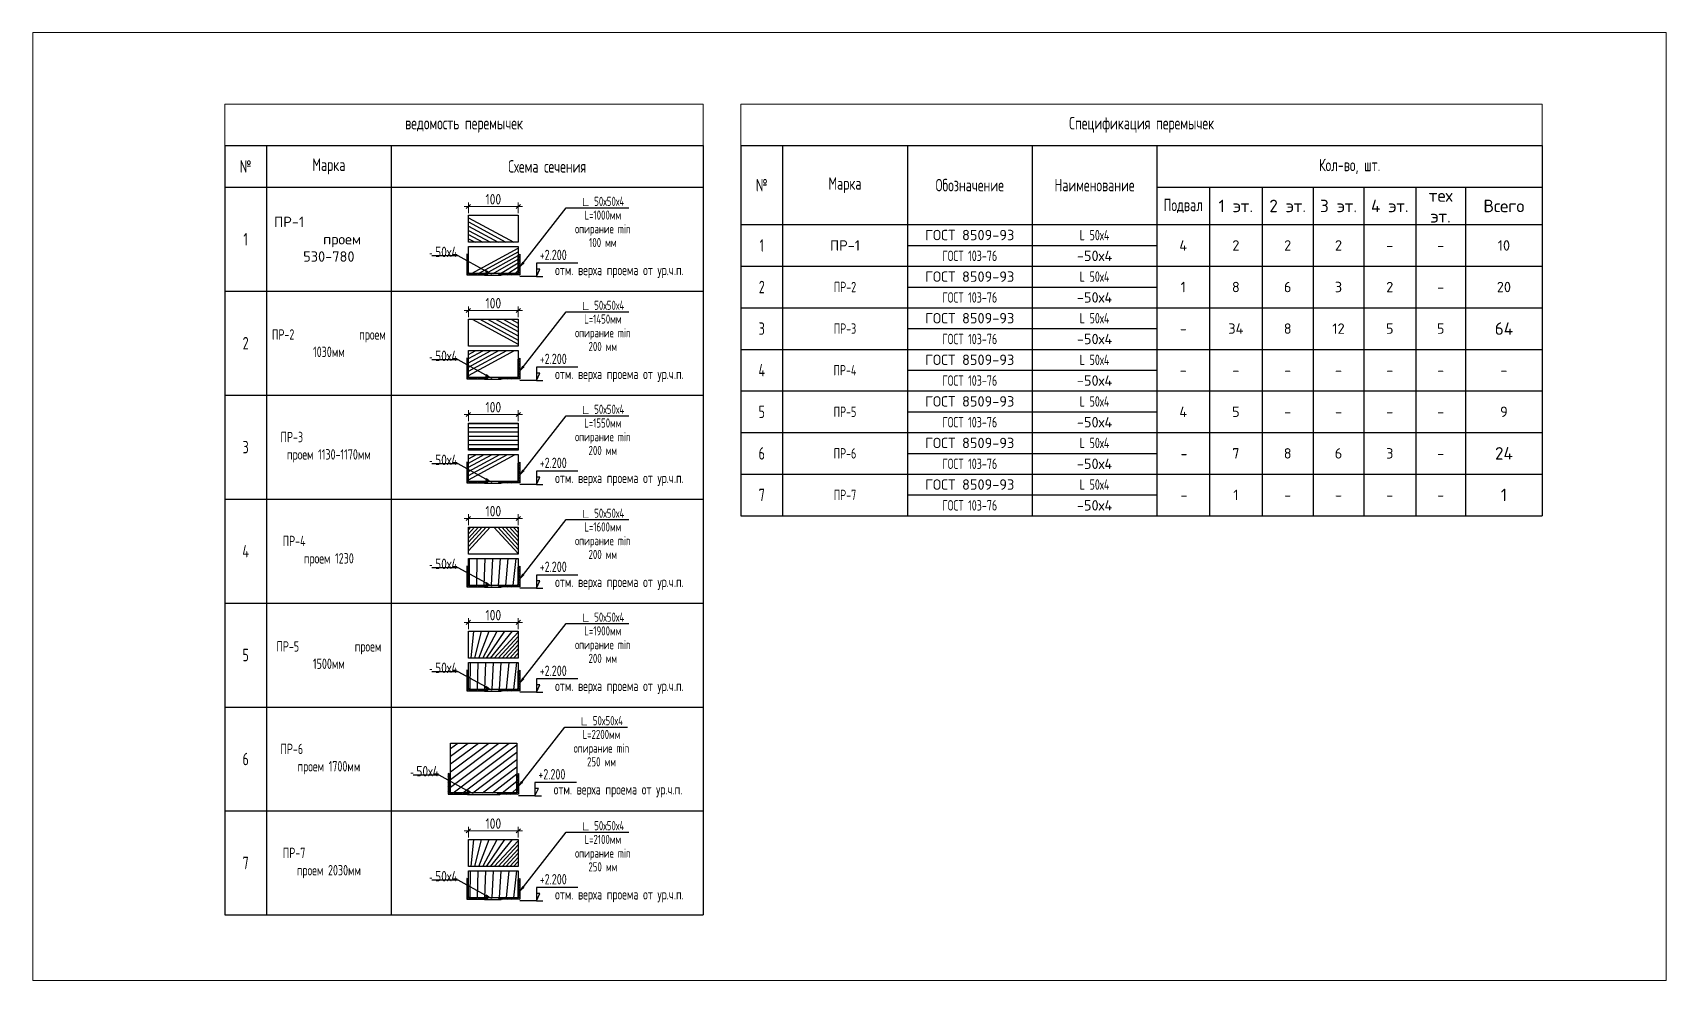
# Model space of a CAD drawing. Header units: millimetres. Extents: x 77165 to 11476408, y -193619 to 1121001.
# Drawn here: x 709876 to 749152, y 283920 to 306709 of the extents above; entities that cross this region are included whole.
import ezdxf
from ezdxf import colors
from ezdxf.entities.mleader import LeaderData, LeaderLine
from ezdxf.enums import TextEntityAlignment as Align
from ezdxf.math import Vec2, Vec3

# ---------------------------------------------------------------- set-up
doc = ezdxf.new("R2010")
doc.units = ezdxf.units.MM
doc.layers.get('Defpoints').update_dxf_attribs({"color": 3})
for name, color, linetype, lineweight in [('_0', 250, 'Continuous', 9), ('АР Текст', 7, 'Continuous', 9), ('АР_Двери фасада', 1, 'Continuous', 15), ('АР_Штриховка_Стималит', 250, 'Continuous', 9), ('РАЗМЕРЫ ВНУТРЕННИЕ', 250, 'Continuous', 5)]:
    doc.layers.add(name, color=color, linetype=linetype, lineweight=lineweight)
doc.layers.add('АР_Таблицы', color=250, linetype='Continuous')
doc.styles.add('ICOCPEUR', font='isocpeur.ttf')
doc.styles.add('ISOCPEUR', font='isocpeur.ttf', dxfattribs={"width": 0.7, "height": 270})
doc.styles.add('ISOCPEUR_9', font='isocpeur.ttf', dxfattribs={"height": 80})
doc.styles.add('Архитект', font='isocpeur.ttf', dxfattribs={"width": 0.8, "oblique": 8})
doc.styles.add('М2', font='CS_Gost2304.shx')
doc.dimstyles.new('М2', dxfattribs={"dimscale": 100, "dimtxt": 2.5, "dimasz": 1, "dimexe": 1, "dimexo": 0.5, "dimgap": 0.5, "dimtad": 1, "dimdec": 0, "dimrnd": 5, "dimzin": 1, "dimtxsty": 'М2', "dimblk": 'OBLIQUE', "dimcen": 2, "dimdle": 1, "dimclrd": 256, "dimclre": 256, "dimclrt": 256, "dimadec": 0, "dimazin": 0, "dimtfac": 1, "dimtdec": 0, "dimtmove": 1, "dimatfit": 1, "dimldrblk": 'NONE', "dimfxl": 1, "dimtolj": 1, "dimlwd": -1, "dimlwe": 9, "dimarcsym": 1})
pattern_1 = [(45, (8364676505.913032, 936428205.2564144), (-112.2532015133644, 112.2532015133644), [])]
pattern_2 = [(45, (734723.6881684593, 295902.2924044335), (-22.45064030267288, 22.45064030267288), [])]
pattern_3 = [(45, (734723.6881684593, 293402.2924044335), (-22.45064030267288, 22.45064030267288), [])]
pattern_4 = [(45, (734723.6881684593, 290902.2924044335), (-22.45064030267288, 22.45064030267288), [])]
pattern_5 = [(45, (734723.688169413, 288402.2924044335), (-22.45064030267288, 22.45064030267288), [])]
pattern_6 = [(45, (734723.6881703667, 285902.2924044335), (-22.45064030267288, 22.45064030267288), [])]
pattern_7 = [(45, (8364676505.913032, 936423191.7458773), (-112.2532015133644, 112.2532015133644), [])]
pattern_8 = [(45, (734723.6881703667, 280888.7818672329), (-22.45064030267288, 22.45064030267288), [])]

msp = doc.modelspace()

# ---------------------------------------------------------------- texts
at = {"layer": 'АР Текст', "style": 'ICOCPEUR', "width": 0.7}
for s, p in [('+2.200', (722391.2214965157, 301363.6328165734)), ('отм. верха проема от ур.ч.п.', (723983.0508097939, 301001.5520630085)), ('+2.200', (722391.2214965157, 298863.6328165734)), ('отм. верха проема от ур.ч.п.', (723983.0508097939, 298501.5520630085)), ('+2.200', (722391.2214965157, 296363.6328165734)), ('отм. верха проема от ур.ч.п.', (723983.0508097939, 296001.5520630085)), ('+2.200', (722391.2214974693, 293863.6328165734)), ('отм. верха проема от ур.ч.п.', (723983.0508107475, 293501.5520630085)), ('+2.200', (722391.221498423, 291363.6328165734)), ('отм. верха проема от ур.ч.п.', (723983.0508117012, 291001.5520630085)), ('+2.200', (722358.6838993093, 288875.1459631983)), ('отм. верха проема от ур.ч.п.', (723950.5132125875, 288513.0652096334)), ('+2.200', (722391.221498423, 286350.1222793728)), ('отм. верха проема от ур.ч.п.', (723983.0508117012, 285988.0415258079))]:
    msp.add_text(s, height=250, dxfattribs=at).set_placement(p, align=Align.MIDDLE_CENTER)

# ---------------------------------------------------------------- blocks, each defined once
blk = doc.blocks.new('*T2149')
at = {"layer": 'Defpoints', "color": 8, "linetype": 'ByBlock', "lineweight": 0, "ltscale": 100, "transparency": 16777216}
for p, q in [((0, 0), (11500, 0)), ((0, 0), (0, -1000)), ((11500, 0), (11500, -1000))]:
    blk.add_line(p, q, dxfattribs=at)
at = {"layer": 'АР_Таблицы', "color": 0, "linetype": 'ByBlock', "lineweight": -2, "ltscale": 100, "transparency": 16777216}
for p, q in [((0, -1000), (11500, -1000)), ((0, -1000), (0, -19500)), ((1000, -1000), (1000, -19500)), ((4000, -1000), (4000, -19500)), ((11500, -1000), (11500, -19500)), ((0, -2000), (11500, -2000)), ((0, -4500), (11500, -4500)), ((0, -7000), (11500, -7000)), ((0, -9500), (11500, -9500)), ((0, -12000), (11500, -12000)), ((0, -14500), (11500, -14500)), ((0, -17000), (11500, -17000)), ((0, -19500), (11500, -19500))]:
    blk.add_line(p, q, dxfattribs=at)
at = {"layer": 'АР_Таблицы', "ltscale": 100, "transparency": 16777216, "attachment_point": 5}
for s, insert, char_height, width, style in [('ведомость перемычек', (5750, -500), 300, 11400, 'ISOCPEUR'), ('№', (500, -1500), 300, 900, 'ISOCPEUR'), ('Марка', (2500, -1500), 300, 2900, 'ISOCPEUR'), ('Схема сечения', (7750, -1500), 300, 7400, 'ISOCPEUR'), ('ПР-1                  проем 530-780                 ', (2500, -3250), 250, 2800, 'ICOCPEUR'), ('1', (500, -3250), 300, 800, 'ISOCPEUR'), ('ПР-2              проем 1030мм                            ', (2500, -5750), 250, 2800, 'ISOCPEUR'), ('2', (500, -5750), 300, 800, 'ISOCPEUR'), ('3', (500, -8250), 300, 800, 'ISOCPEUR'), ('ПР-3                 проем 1130-1170мм                        ', (2500, -8250), 250, 2800, 'ISOCPEUR'), ('4', (500, -10750), 300, 800, 'ISOCPEUR'), ('ПР-4                проем 1230                            ', (2500, -10750), 250, 2800, 'ISOCPEUR'), ('ПР-5            проем 1500мм                         ', (2500, -13250), 250, 2800, 'ISOCPEUR'), ('5', (500, -13250), 300, 800, 'ISOCPEUR'), ('6', (500, -15750), 300, 800, 'ISOCPEUR'), ('ПР-6                 проем 1700мм                          ', (2500, -15750), 250, 2800, 'ISOCPEUR'), ('ПР-7                проем 2030мм                            ', (2500, -18250), 250, 2800, 'ISOCPEUR'), ('7', (500, -18250), 300, 800, 'ISOCPEUR')]:
    blk.add_mtext(s, dxfattribs=dict(at, insert=insert, char_height=char_height, width=width, style=style))
blk = doc.blocks.new('_Oblique')
at = {"color": 0, "linetype": 'ByBlock', "lineweight": -2}
blk.add_line((-0.5, -0.5), (0.5, 0.5), dxfattribs=at)
blk = doc.blocks.new('*D2151')
at = {"layer": 'Defpoints', "color": 0, "transparency": 16777216}
for p in [(721551.2505769066, 302527.5400681698), (720351.2505769066, 302317.0513483488), (721551.2505769066, 302317.0513483488)]:
    blk.add_point(p, dxfattribs=at)
at = {"layer": 'РАЗМЕРЫ ВНУТРЕННИЕ', "transparency": 16777216}
blk.add_line((720251.2505769066, 302527.5400681698), (721651.2505769066, 302527.5400681698), dxfattribs=at)
at = {"layer": 'РАЗМЕРЫ ВНУТРЕННИЕ', "lineweight": 9, "transparency": 16777216}
for p, q in [((720351.2505769066, 302367.0513483488), (720351.2505769066, 302627.5400681698)), ((721551.2505769066, 302367.0513483488), (721551.2505769066, 302627.5400681698))]:
    blk.add_line(p, q, dxfattribs=at)
at = {"layer": 'РАЗМЕРЫ ВНУТРЕННИЕ', "transparency": 16777216, "xscale": 100, "yscale": 100, "zscale": 100, "rotation": 180}
blk.add_blockref('_Oblique', (720351.2505769066, 302527.5400681698), dxfattribs=at)
at = {"layer": 'РАЗМЕРЫ ВНУТРЕННИЕ', "transparency": 16777216, "xscale": 100, "yscale": 100, "zscale": 100}
blk.add_blockref('_Oblique', (721551.2505769066, 302527.5400681698), dxfattribs=at)
at = {"layer": 'РАЗМЕРЫ ВНУТРЕННИЕ', "transparency": 16777216, "insert": (720951.2505769066, 302702.5400681698), "char_height": 250, "attachment_point": 5, "style": 'М2'}
blk.add_mtext('\\A1;100 ', dxfattribs=at)
blk = doc.blocks.new('_None')
blk = doc.blocks.new('*D2152')
at = {"layer": 'Defpoints', "color": 0, "transparency": 16777216}
for p in [(720351.2505769066, 299817.0513483488), (721551.2505769066, 300027.5400681698), (721551.2505769066, 299817.0513483488)]:
    blk.add_point(p, dxfattribs=at)
at = {"layer": 'РАЗМЕРЫ ВНУТРЕННИЕ', "lineweight": 9, "transparency": 16777216}
for p, q in [((720351.2505769066, 299867.0513483488), (720351.2505769066, 300127.5400681698)), ((721551.2505769066, 299867.0513483488), (721551.2505769066, 300127.5400681698))]:
    blk.add_line(p, q, dxfattribs=at)
at = {"layer": 'РАЗМЕРЫ ВНУТРЕННИЕ', "transparency": 16777216}
blk.add_line((720251.2505769066, 300027.5400681698), (721651.2505769066, 300027.5400681698), dxfattribs=at)
at = {"layer": 'РАЗМЕРЫ ВНУТРЕННИЕ', "transparency": 16777216, "xscale": 100, "yscale": 100, "zscale": 100, "rotation": 180}
blk.add_blockref('_Oblique', (720351.2505769066, 300027.5400681698), dxfattribs=at)
at = {"layer": 'РАЗМЕРЫ ВНУТРЕННИЕ', "transparency": 16777216, "xscale": 100, "yscale": 100, "zscale": 100}
blk.add_blockref('_Oblique', (721551.2505769066, 300027.5400681698), dxfattribs=at)
at = {"layer": 'РАЗМЕРЫ ВНУТРЕННИЕ', "transparency": 16777216, "insert": (720951.2505769066, 300202.5400681698), "char_height": 250, "attachment_point": 5, "style": 'М2'}
blk.add_mtext('\\A1;100 ', dxfattribs=at)
blk = doc.blocks.new('*D2153')
at = {"layer": 'Defpoints', "color": 0, "transparency": 16777216}
for p in [(721551.2505769066, 297527.5400681698), (720351.2505769066, 297317.0513483488), (721551.2505769066, 297317.0513483488)]:
    blk.add_point(p, dxfattribs=at)
at = {"layer": 'РАЗМЕРЫ ВНУТРЕННИЕ', "transparency": 16777216}
blk.add_line((720251.2505769066, 297527.5400681698), (721651.2505769066, 297527.5400681698), dxfattribs=at)
at = {"layer": 'РАЗМЕРЫ ВНУТРЕННИЕ', "lineweight": 9, "transparency": 16777216}
for p, q in [((720351.2505769066, 297367.0513483488), (720351.2505769066, 297627.5400681698)), ((721551.2505769066, 297367.0513483488), (721551.2505769066, 297627.5400681698))]:
    blk.add_line(p, q, dxfattribs=at)
at = {"layer": 'РАЗМЕРЫ ВНУТРЕННИЕ', "transparency": 16777216, "xscale": 100, "yscale": 100, "zscale": 100, "rotation": 180}
blk.add_blockref('_Oblique', (720351.2505769066, 297527.5400681698), dxfattribs=at)
at = {"layer": 'РАЗМЕРЫ ВНУТРЕННИЕ', "transparency": 16777216, "xscale": 100, "yscale": 100, "zscale": 100}
blk.add_blockref('_Oblique', (721551.2505769066, 297527.5400681698), dxfattribs=at)
at = {"layer": 'РАЗМЕРЫ ВНУТРЕННИЕ', "transparency": 16777216, "insert": (720951.2505769066, 297702.5400681698), "char_height": 250, "attachment_point": 5, "style": 'М2'}
blk.add_mtext('\\A1;100 ', dxfattribs=at)
blk = doc.blocks.new('*D2154')
at = {"layer": 'Defpoints', "color": 0, "transparency": 16777216}
for p in [(721551.2505778603, 295027.5400681698), (720351.2505778603, 294817.0513483488), (721551.2505778603, 294817.0513483488)]:
    blk.add_point(p, dxfattribs=at)
at = {"layer": 'РАЗМЕРЫ ВНУТРЕННИЕ', "transparency": 16777216}
blk.add_line((720251.2505778603, 295027.5400681698), (721651.2505778603, 295027.5400681698), dxfattribs=at)
at = {"layer": 'РАЗМЕРЫ ВНУТРЕННИЕ', "lineweight": 9, "transparency": 16777216}
for p, q in [((720351.2505778603, 294867.0513483488), (720351.2505778603, 295127.5400681698)), ((721551.2505778603, 294867.0513483488), (721551.2505778603, 295127.5400681698))]:
    blk.add_line(p, q, dxfattribs=at)
at = {"layer": 'РАЗМЕРЫ ВНУТРЕННИЕ', "transparency": 16777216, "xscale": 100, "yscale": 100, "zscale": 100, "rotation": 180}
blk.add_blockref('_Oblique', (720351.2505778603, 295027.5400681698), dxfattribs=at)
at = {"layer": 'РАЗМЕРЫ ВНУТРЕННИЕ', "transparency": 16777216, "xscale": 100, "yscale": 100, "zscale": 100}
blk.add_blockref('_Oblique', (721551.2505778603, 295027.5400681698), dxfattribs=at)
at = {"layer": 'РАЗМЕРЫ ВНУТРЕННИЕ', "transparency": 16777216, "insert": (720951.2505778603, 295202.5400681698), "char_height": 250, "attachment_point": 5, "style": 'М2'}
blk.add_mtext('\\A1;100 ', dxfattribs=at)
blk = doc.blocks.new('*D2155')
at = {"layer": 'Defpoints', "color": 0, "transparency": 16777216}
for p in [(720351.250578814, 292317.0513483488), (721551.250578814, 292527.5400681698), (721551.250578814, 292317.0513483488)]:
    blk.add_point(p, dxfattribs=at)
at = {"layer": 'РАЗМЕРЫ ВНУТРЕННИЕ', "lineweight": 9, "transparency": 16777216}
for p, q in [((720351.250578814, 292367.0513483488), (720351.250578814, 292627.5400681698)), ((721551.250578814, 292367.0513483488), (721551.250578814, 292627.5400681698))]:
    blk.add_line(p, q, dxfattribs=at)
at = {"layer": 'РАЗМЕРЫ ВНУТРЕННИЕ', "transparency": 16777216}
blk.add_line((720251.250578814, 292527.5400681698), (721651.250578814, 292527.5400681698), dxfattribs=at)
at = {"layer": 'РАЗМЕРЫ ВНУТРЕННИЕ', "transparency": 16777216, "xscale": 100, "yscale": 100, "zscale": 100, "rotation": 180}
blk.add_blockref('_Oblique', (720351.250578814, 292527.5400681698), dxfattribs=at)
at = {"layer": 'РАЗМЕРЫ ВНУТРЕННИЕ', "transparency": 16777216, "xscale": 100, "yscale": 100, "zscale": 100}
blk.add_blockref('_Oblique', (721551.250578814, 292527.5400681698), dxfattribs=at)
at = {"layer": 'РАЗМЕРЫ ВНУТРЕННИЕ', "transparency": 16777216, "insert": (720951.250578814, 292702.5400681698), "char_height": 250, "attachment_point": 5, "style": 'М2'}
blk.add_mtext('\\A1;100 ', dxfattribs=at)
blk = doc.blocks.new('*T2150')
at = {"layer": 'Defpoints', "color": 8, "linetype": 'ByBlock', "lineweight": 0, "ltscale": 100, "transparency": 16777216}
for p, q in [((0, 0), (19263.50009899214, 0)), ((0, 0), (0, -1000)), ((19263.50009899214, 0), (19263.50009899214, -1000))]:
    blk.add_line(p, q, dxfattribs=at)
at = {"layer": 'АР_Таблицы', "color": 0, "linetype": 'ByBlock', "lineweight": -2, "ltscale": 100, "transparency": 16777216}
for p, q in [((0, -1000), (19263.50009899214, -1000)), ((0, -1000), (0, -9900)), ((1000, -1000), (1000, -9900)), ((4000, -1000), (4000, -9900)), ((7000, -1000), (7000, -9900)), ((10000, -1000), (10000, -9900)), ((19263.50009899214, -1000), (19263.50009899214, -9900)), ((10000, -2000), (19263.50009899214, -2000)), ((11265.76569119934, -2000), (11265.76569119934, -9900)), ((12529.38835955225, -2000), (12529.38835955225, -9900)), ((13756.83481040131, -2000), (13756.83481040131, -9900)), ((14974.30008250754, -2000), (14974.30008250754, -9900)), ((16221.70889084227, -2000), (16221.70889084227, -9900)), ((17420.62064996082, -2000), (17420.62064996082, -9900)), ((0, -2900), (19263.50009899214, -2900)), ((4000, -3400), (10000, -3400)), ((0, -3900), (19263.50009899214, -3900)), ((4000, -4400), (10000, -4400)), ((0, -4900), (19263.50009899214, -4900)), ((4000, -5400), (10000, -5400)), ((0, -5900), (19263.50009899214, -5900)), ((4000, -6400), (10000, -6400)), ((0, -6900), (19263.50009899214, -6900)), ((4000, -7400), (10000, -7400)), ((0, -7900), (19263.50009899214, -7900)), ((4000, -8400), (10000, -8400)), ((0, -8900), (19263.50009899214, -8900)), ((4000, -9400), (10000, -9400)), ((0, -9900), (19263.50009899214, -9900))]:
    blk.add_line(p, q, dxfattribs=at)
at = {"layer": 'АР_Таблицы', "ltscale": 100, "transparency": 16777216, "attachment_point": 5}
for s, insert, char_height, width, style in [('Спецификация перемычек', (9631.75004949607, -500), 300, 19163.50009899214, 'ISOCPEUR'), ('Кол-во, шт.', (14631.75004949607, -1500), 300, 9163.50009899214, 'ISOCPEUR'), ('№', (500, -1950), 300, 900, 'ISOCPEUR'), ('Марка', (2500, -1950), 300, 2900, 'ISOCPEUR'), ('Обозначение', (5500, -1950), 300, 2900, 'ISOCPEUR'), ('Наименование', (8500, -1950), 300, 2900, 'ISOCPEUR'), ('{\\Q0;\\W0.7;Подвал}', (10632.88284559967, -2450), 300, 1165.76569119934, 'ICOCPEUR'), ('1 эт.', (11897.57702537579, -2450), 300, 1163.622668352909, 'ICOCPEUR'), ('2 эт.', (13143.11158497678, -2450), 300, 1127.446450849064, 'ICOCPEUR'), ('3 эт.', (14365.56744645443, -2450), 300, 1117.46527210623, 'ICOCPEUR'), ('4 эт.', (15598.00448667491, -2450), 300, 1147.408808334731, 'ICOCPEUR'), ('тех эт.', (16821.16477040155, -2450), 300, 1098.91175911855, 'ICOCPEUR'), ('Всего', (18342.06037447648, -2450), 300, 1742.879449031316, 'ICOCPEUR'), ('ГОСТ 8509-93', (5500, -3150), 250, 2800, 'ICOCPEUR'), ('{\\Q0;\\W0.7;L 50х4}', (8500, -3150), 250, 2800, 'ICOCPEUR'), ('1', (500, -3400), 300, 800, 'ISOCPEUR'), ('ПР-1                  ', (2500, -3400), 250, 2800, 'ICOCPEUR'), ('{\\Q0;\\W0.7;ГОСТ 103-76\\P}', (5500, -3650), 250, 2800, 'ICOCPEUR'), ('-50х4 ', (8500, -3650), 250, 2800, 'ICOCPEUR'), ('4', (10632.88284559967, -3400), 250, 1065.76569119934, 'ICOCPEUR'), ('2', (11897.57702537579, -3400), 250, 1063.622668352909, 'ICOCPEUR'), ('2', (13143.11158497678, -3400), 250, 1027.446450849064, 'ICOCPEUR'), ('2', (14365.56744645443, -3400), 250, 1017.46527210623, 'ICOCPEUR'), ('-', (15598.00448667491, -3400), 250, 1047.408808334731, 'ICOCPEUR'), ('-', (16821.16477040155, -3400), 250, 998.9117591185495, 'ICOCPEUR'), ('10', (18342.06037447648, -3400), 250, 1642.879449031316, 'ISOCPEUR_9'), ('2', (500, -4400), 300, 800, 'ISOCPEUR'), ('ПР-2                             ', (2500, -4400), 250, 2800, 'ISOCPEUR'), ('ГОСТ 8509-93', (5500, -4150), 250, 2800, 'ICOCPEUR'), ('{\\Q0;\\W0.7;L 50х4}', (8500, -4150), 250, 2800, 'ICOCPEUR'), ('1', (10632.88284559967, -4400), 250, 1065.76569119934, 'ICOCPEUR'), ('8', (11897.57702537579, -4400), 250, 1063.622668352909, 'ICOCPEUR'), ('6', (13143.11158497678, -4400), 250, 1027.446450849064, 'ICOCPEUR'), ('3', (14365.56744645443, -4400), 250, 1017.46527210623, 'ICOCPEUR'), ('2', (15598.00448667491, -4400), 250, 1047.408808334731, 'ICOCPEUR'), ('20', (18342.06037447648, -4400), 250, 1642.879449031316, 'ISOCPEUR_9'), ('{\\Q0;\\W0.7;ГОСТ 103-76\\P}', (5500, -4650), 250, 2800, 'ICOCPEUR'), ('-50х4 ', (8500, -4650), 250, 2800, 'ICOCPEUR'), ('-', (16821.16477040155, -4400), 250, 998.9117591185495, 'ICOCPEUR'), ('ГОСТ 8509-93', (5500, -5150), 250, 2800, 'ICOCPEUR'), ('{\\Q0;\\W0.7;L 50х4}', (8500, -5150), 250, 2800, 'ICOCPEUR'), ('3', (500, -5400), 300, 800, 'ISOCPEUR'), ('ПР-3                        ', (2500, -5400), 250, 2800, 'ISOCPEUR'), ('-', (10632.88284559967, -5400), 250, 1065.76569119934, 'ICOCPEUR'), ('34', (11897.57702537579, -5400), 250, 1063.622668352909, 'ICOCPEUR'), ('8', (13143.11158497678, -5400), 250, 1027.446450849064, 'ICOCPEUR'), ('12', (14365.56744645443, -5400), 250, 1017.46527210623, 'ICOCPEUR'), ('5', (15598.00448667491, -5400), 250, 1047.408808334731, 'ICOCPEUR'), ('5', (16821.16477040155, -5400), 250, 998.9117591185495, 'ICOCPEUR'), ('64', (18342.06037447648, -5400), 300, 1642.879449031316, 'ISOCPEUR_9'), ('{\\Q0;\\W0.7;ГОСТ 103-76\\P}', (5500, -5650), 250, 2800, 'ICOCPEUR'), ('-50х4 ', (8500, -5650), 250, 2800, 'ICOCPEUR'), ('4', (500, -6400), 300, 800, 'ISOCPEUR'), ('ПР-4                           ', (2500, -6400), 250, 2800, 'ISOCPEUR'), ('ГОСТ 8509-93', (5500, -6150), 250, 2800, 'ICOCPEUR'), ('{\\Q0;\\W0.7;L 50х4}', (8500, -6150), 250, 2800, 'ICOCPEUR'), ('{\\Q0;\\W0.7;ГОСТ 103-76\\P}', (5500, -6650), 250, 2800, 'ICOCPEUR'), ('-50х4 ', (8500, -6650), 250, 2800, 'ICOCPEUR'), ('-', (10632.88284559967, -6400), 250, 1065.76569119934, 'ICOCPEUR'), ('-', (11897.57702537579, -6400), 250, 1063.622668352909, 'ICOCPEUR'), ('-', (13143.11158497678, -6400), 250, 1027.446450849064, 'ICOCPEUR'), ('-', (14365.56744645443, -6400), 250, 1017.46527210623, 'ICOCPEUR'), ('-', (15598.00448667491, -6400), 250, 1047.408808334731, 'ICOCPEUR'), ('-', (16821.16477040155, -6400), 250, 998.9117591185495, 'ICOCPEUR'), ('-', (18342.06037447648, -6400), 250, 1642.879449031316, 'ISOCPEUR_9'), ('ГОСТ 8509-93', (5500, -7150), 250, 2800, 'ICOCPEUR'), ('{\\Q0;\\W0.7;L 50х4}', (8500, -7150), 250, 2800, 'ICOCPEUR'), ('5', (500, -7400), 300, 800, 'ISOCPEUR'), ('ПР-5                           ', (2500, -7400), 250, 2800, 'ISOCPEUR'), ('4', (10632.88284559967, -7400), 250, 1065.76569119934, 'ICOCPEUR'), ('5', (11897.57702537579, -7400), 250, 1063.622668352909, 'ICOCPEUR'), ('-', (13143.11158497678, -7400), 250, 1027.446450849064, 'ICOCPEUR'), ('-', (14365.56744645443, -7400), 250, 1017.46527210623, 'ICOCPEUR'), ('-', (15598.00448667491, -7400), 250, 1047.408808334731, 'ICOCPEUR'), ('-', (16821.16477040155, -7400), 250, 998.9117591185495, 'ICOCPEUR'), ('9', (18342.06037447648, -7400), 250, 1642.879449031316, 'ISOCPEUR_9'), ('{\\Q0;\\W0.7;ГОСТ 103-76\\P}', (5500, -7650), 250, 2800, 'ICOCPEUR'), ('-50х4 ', (8500, -7650), 250, 2800, 'ICOCPEUR'), ('ГОСТ 8509-93', (5500, -8150), 250, 2800, 'ICOCPEUR'), ('{\\Q0;\\W0.7;L 50х4}', (8500, -8150), 250, 2800, 'ICOCPEUR'), ('6', (500, -8400), 300, 800, 'ISOCPEUR'), ('ПР-6                           ', (2500, -8400), 250, 2800, 'ISOCPEUR'), ('{\\Q0;\\W0.7;ГОСТ 103-76\\P}', (5500, -8650), 250, 2800, 'ICOCPEUR'), ('-50х4 ', (8500, -8650), 250, 2800, 'ICOCPEUR'), ('-', (10632.88284559967, -8400), 300, 1065.76569119934, 'Архитект'), ('7', (11897.57702537579, -8400), 250, 1063.622668352909, 'ICOCPEUR'), ('8', (13143.11158497678, -8400), 250, 1027.446450849064, 'ICOCPEUR'), ('6', (14365.56744645443, -8400), 250, 1017.46527210623, 'ICOCPEUR'), ('3', (15598.00448667491, -8400), 250, 1047.408808334731, 'ICOCPEUR'), ('-', (16821.16477040155, -8400), 250, 998.9117591185495, 'ICOCPEUR'), ('24', (18342.06037447648, -8400), 300, 1642.879449031316, 'ISOCPEUR_9'), ('ГОСТ 8509-93', (5500, -9150), 250, 2800, 'ICOCPEUR'), ('{\\Q0;\\W0.7;L 50х4}', (8500, -9150), 250, 2800, 'ICOCPEUR'), ('7', (500, -9400), 300, 800, 'ISOCPEUR'), ('ПР-7                           ', (2500, -9400), 250, 2800, 'ISOCPEUR'), ('-', (10632.88284559967, -9400), 300, 1065.76569119934, 'Архитект'), ('1', (11897.57702537579, -9400), 250, 1063.622668352909, 'ICOCPEUR'), ('-', (13143.11158497678, -9400), 250, 1027.446450849064, 'ICOCPEUR'), ('-', (14365.56744645443, -9400), 250, 1017.46527210623, 'ICOCPEUR'), ('-', (15598.00448667491, -9400), 250, 1047.408808334731, 'ICOCPEUR'), ('-', (16821.16477040155, -9400), 250, 998.9117591185495, 'ICOCPEUR'), ('1', (18342.06037447648, -9400), 300, 1642.879449031316, 'ISOCPEUR_9'), ('{\\Q0;\\W0.7;ГОСТ 103-76\\P}', (5500, -9650), 250, 2800, 'ICOCPEUR'), ('-50х4 ', (8500, -9650), 250, 2800, 'ICOCPEUR')]:
    blk.add_mtext(s, dxfattribs=dict(at, insert=insert, char_height=char_height, width=width, style=style))
blk = doc.blocks.new('*D2156')
at = {"layer": 'Defpoints', "color": 0, "transparency": 16777216}
for p in [(721551.250578814, 287514.0295309692), (720351.250578814, 287303.5408111482), (721551.250578814, 287303.5408111482)]:
    blk.add_point(p, dxfattribs=at)
at = {"layer": 'РАЗМЕРЫ ВНУТРЕННИЕ', "transparency": 16777216}
blk.add_line((720251.250578814, 287514.0295309692), (721651.250578814, 287514.0295309692), dxfattribs=at)
at = {"layer": 'РАЗМЕРЫ ВНУТРЕННИЕ', "lineweight": 9, "transparency": 16777216}
for p, q in [((720351.250578814, 287353.5408111482), (720351.250578814, 287614.0295309692)), ((721551.250578814, 287353.5408111482), (721551.250578814, 287614.0295309692))]:
    blk.add_line(p, q, dxfattribs=at)
at = {"layer": 'РАЗМЕРЫ ВНУТРЕННИЕ', "transparency": 16777216, "xscale": 100, "yscale": 100, "zscale": 100, "rotation": 180}
blk.add_blockref('_Oblique', (720351.250578814, 287514.0295309692), dxfattribs=at)
at = {"layer": 'РАЗМЕРЫ ВНУТРЕННИЕ', "transparency": 16777216, "xscale": 100, "yscale": 100, "zscale": 100}
blk.add_blockref('_Oblique', (721551.250578814, 287514.0295309692), dxfattribs=at)
at = {"layer": 'РАЗМЕРЫ ВНУТРЕННИЕ', "transparency": 16777216, "insert": (720951.250578814, 287689.0295309692), "char_height": 250, "attachment_point": 5, "style": 'М2'}
blk.add_mtext('\\A1;100 ', dxfattribs=at)

# ---------------------------------------------------------------- dimensions: what is measured, and where the dimension line sits
at = {"layer": 'РАЗМЕРЫ ВНУТРЕННИЕ', "color": 5}
for base, p1, p2, picture, middle in [((721551.2505769066, 302527.5400681698), (720351.2505769066, 302317.0513483488), (721551.2505769066, 302317.0513483488), '*D2151', (720951.2505769066, 302702.5400681698)), ((721551.2505769066, 300027.5400681698), (720351.2505769066, 299817.0513483488), (721551.2505769066, 299817.0513483488), '*D2152', (720951.2505769066, 300202.5400681698)), ((721551.2505769066, 297527.5400681698), (720351.2505769066, 297317.0513483488), (721551.2505769066, 297317.0513483488), '*D2153', (720951.2505769066, 297702.5400681698)), ((721551.2505778603, 295027.5400681698), (720351.2505778603, 294817.0513483488), (721551.2505778603, 294817.0513483488), '*D2154', (720951.2505778603, 295202.5400681698)), ((721551.250578814, 292527.5400681698), (720351.250578814, 292317.0513483488), (721551.250578814, 292317.0513483488), '*D2155', (720951.250578814, 292702.5400681698)), ((721551.250578814, 287514.0295309692), (720351.250578814, 287303.5408111482), (721551.250578814, 287303.5408111482), '*D2156', (720951.250578814, 287689.0295309692))]:
    dim = msp.add_linear_dim(base=base, p1=p1, p2=p2, text='100 ', dimstyle='М2', dxfattribs=at)
    dim.commit()
    dim.dimension.update_dxf_attribs({"geometry": picture, "text_midpoint": middle})

# ---------------------------------------------------------------- hatches: boundary and pattern name
h = msp.add_hatch()
h.set_pattern_fill('ANSI31', color=256, scale=50)
h.set_pattern_definition(pattern_1)
h.paths.add_polyline_path([(721551.2505769066, 302317.0513483488), (720351.2505769066, 302317.0513483488), (720351.2505769066, 301667.0513483488), (721551.2505769066, 301667.0513483488)])
h = msp.add_hatch()
h.set_pattern_fill('ANSI31', color=256, scale=10)
h.set_pattern_definition(pattern_2)
edge = h.paths.add_edge_path()
edge.add_arc((720781.2505769066, 300882.0513483488), 35, 360, 450)
edge.add_line((720781.2505769066, 300917.0513483488), (720386.2505769066, 300917.0513483488))
edge.add_arc((720386.2505769066, 300952.0513483488), 35, 180, 270, ccw=False)
edge.add_line((720351.2505769066, 300952.0513483488), (720351.2505769066, 301347.0513483488))
edge.add_arc((720316.2505769066, 301347.0513483488), 35, 360, 450)
edge.add_line((720316.2505769066, 301382.0513483488), (720316.2505769066, 300882.0513483488))
edge.add_line((720316.2505769066, 300882.0513483488), (720816.2505769066, 300882.0513483488))
h = msp.add_hatch()
h.set_pattern_fill('ANSI31', color=256, scale=50)
h.set_pattern_definition(pattern_1)
h.paths.add_polyline_path([(721551.2505769066, 301567.0513483488), (720351.2505769066, 301567.0513483488), (720351.2505769066, 300917.0513483488), (721481.2505769066, 300917.0513483488, 0.4142135623730951), (721551.2505769066, 300987.0513483488)])
h = msp.add_hatch()
h.set_pattern_fill('ANSI31', color=256, scale=10)
h.set_pattern_definition(pattern_2)
edge = h.paths.add_edge_path()
edge.add_arc((721121.2505769066, 300882.0513483488), 35, 90, 180, ccw=False)
edge.add_line((721121.2505769066, 300917.0513483488), (721516.2505769066, 300917.0513483488))
edge.add_arc((721516.2505769066, 300952.0513483488), 35, 270, 360)
edge.add_line((721551.2505769066, 300952.0513483488), (721551.2505769066, 301347.0513483488))
edge.add_arc((721586.2505769066, 301347.0513483488), 35, 90, 180, ccw=False)
edge.add_line((721586.2505769066, 301382.0513483488), (721586.2505769066, 300882.0513483488))
edge.add_line((721586.2505769066, 300882.0513483488), (721086.2505769066, 300882.0513483488))
h = msp.add_hatch()
h.set_pattern_fill('ANSI31', color=256, scale=50)
h.set_pattern_definition(pattern_1)
h.paths.add_polyline_path([(721551.2505769066, 299817.0513483488), (720351.2505769066, 299817.0513483488), (720351.2505769066, 299167.0513483488), (721551.2505769066, 299167.0513483488)])
h = msp.add_hatch()
h.set_pattern_fill('ANSI31', color=256, scale=50)
h.set_pattern_definition(pattern_1)
h.paths.add_polyline_path([(721551.2505769066, 299067.0513483488), (720351.2505769066, 299067.0513483488), (720351.2505769066, 298417.0513483488), (721481.2505769066, 298417.0513483488, 0.4142135623730951), (721551.2505769066, 298487.0513483488)])
h = msp.add_hatch()
h.set_pattern_fill('ANSI31', color=256, scale=10)
h.set_pattern_definition(pattern_3)
edge = h.paths.add_edge_path()
edge.add_arc((720781.2505769066, 298382.0513483488), 35, 360, 450)
edge.add_line((720781.2505769066, 298417.0513483488), (720386.2505769066, 298417.0513483488))
edge.add_arc((720386.2505769066, 298452.0513483488), 35, 180, 270, ccw=False)
edge.add_line((720351.2505769066, 298452.0513483488), (720351.2505769066, 298847.0513483488))
edge.add_arc((720316.2505769066, 298847.0513483488), 35, 360, 450)
edge.add_line((720316.2505769066, 298882.0513483488), (720316.2505769066, 298382.0513483488))
edge.add_line((720316.2505769066, 298382.0513483488), (720816.2505769066, 298382.0513483488))
h = msp.add_hatch()
h.set_pattern_fill('ANSI31', color=256, scale=10)
h.set_pattern_definition(pattern_3)
edge = h.paths.add_edge_path()
edge.add_arc((721121.2505769066, 298382.0513483488), 35, 90, 180, ccw=False)
edge.add_line((721121.2505769066, 298417.0513483488), (721516.2505769066, 298417.0513483488))
edge.add_arc((721516.2505769066, 298452.0513483488), 35, 270, 360)
edge.add_line((721551.2505769066, 298452.0513483488), (721551.2505769066, 298847.0513483488))
edge.add_arc((721586.2505769066, 298847.0513483488), 35, 90, 180, ccw=False)
edge.add_line((721586.2505769066, 298882.0513483488), (721586.2505769066, 298382.0513483488))
edge.add_line((721586.2505769066, 298382.0513483488), (721086.2505769066, 298382.0513483488))
h = msp.add_hatch()
h.set_pattern_fill('ANSI31', color=256, scale=50)
h.set_pattern_definition(pattern_1)
h.paths.add_polyline_path([(721551.2505769066, 297317.0513483488), (720351.2505769066, 297317.0513483488), (720351.2505769066, 296667.0513483488), (721551.2505769066, 296667.0513483488)])
h = msp.add_hatch()
h.set_pattern_fill('ANSI31', color=256, scale=50)
h.set_pattern_definition(pattern_1)
h.paths.add_polyline_path([(721551.2505769066, 296567.0513483488), (720351.2505769066, 296567.0513483488), (720351.2505769066, 295917.0513483488), (721481.2505769066, 295917.0513483488, 0.4142135623730951), (721551.2505769066, 295987.0513483488)])
h = msp.add_hatch()
h.set_pattern_fill('ANSI31', color=256, scale=10)
h.set_pattern_definition(pattern_4)
edge = h.paths.add_edge_path()
edge.add_arc((720781.2505769066, 295882.0513483488), 35, 360, 450)
edge.add_line((720781.2505769066, 295917.0513483488), (720386.2505769066, 295917.0513483488))
edge.add_arc((720386.2505769066, 295952.0513483488), 35, 180, 270, ccw=False)
edge.add_line((720351.2505769066, 295952.0513483488), (720351.2505769066, 296347.0513483488))
edge.add_arc((720316.2505769066, 296347.0513483488), 35, 360, 450)
edge.add_line((720316.2505769066, 296382.0513483488), (720316.2505769066, 295882.0513483488))
edge.add_line((720316.2505769066, 295882.0513483488), (720816.2505769066, 295882.0513483488))
h = msp.add_hatch()
h.set_pattern_fill('ANSI31', color=256, scale=10)
h.set_pattern_definition(pattern_4)
edge = h.paths.add_edge_path()
edge.add_arc((721121.2505769066, 295882.0513483488), 35, 90, 180, ccw=False)
edge.add_line((721121.2505769066, 295917.0513483488), (721516.2505769066, 295917.0513483488))
edge.add_arc((721516.2505769066, 295952.0513483488), 35, 270, 360)
edge.add_line((721551.2505769066, 295952.0513483488), (721551.2505769066, 296347.0513483488))
edge.add_arc((721586.2505769066, 296347.0513483488), 35, 90, 180, ccw=False)
edge.add_line((721586.2505769066, 296382.0513483488), (721586.2505769066, 295882.0513483488))
edge.add_line((721586.2505769066, 295882.0513483488), (721086.2505769066, 295882.0513483488))
h = msp.add_hatch()
h.set_pattern_fill('ANSI31', color=256, scale=50)
h.set_pattern_definition(pattern_1)
h.paths.add_polyline_path([(721551.2505778603, 294817.0513483488), (720351.2505778603, 294817.0513483488), (720351.2505778603, 294167.0513483488), (721551.2505778603, 294167.0513483488)])
h = msp.add_hatch()
h.set_pattern_fill('ANSI31', color=256, scale=10)
h.set_pattern_definition(pattern_5)
edge = h.paths.add_edge_path()
edge.add_arc((720781.2505778603, 293382.0513483488), 35, 360, 450)
edge.add_line((720781.2505778603, 293417.0513483488), (720386.2505778603, 293417.0513483488))
edge.add_arc((720386.2505778603, 293452.0513483488), 35, 180, 270, ccw=False)
edge.add_line((720351.2505778603, 293452.0513483488), (720351.2505778603, 293847.0513483488))
edge.add_arc((720316.2505778603, 293847.0513483488), 35, 360, 450)
edge.add_line((720316.2505778603, 293882.0513483488), (720316.2505778603, 293382.0513483488))
edge.add_line((720316.2505778603, 293382.0513483488), (720816.2505778603, 293382.0513483488))
h = msp.add_hatch()
h.set_pattern_fill('ANSI31', color=256, scale=50)
h.set_pattern_definition(pattern_1)
h.paths.add_polyline_path([(721551.2505778603, 294067.0513483488), (720351.2505778603, 294067.0513483488), (720351.2505778603, 293417.0513483488), (721481.2505778603, 293417.0513483488, 0.4142135623730951), (721551.2505778603, 293487.0513483488)])
h = msp.add_hatch()
h.set_pattern_fill('ANSI31', color=256, scale=10)
h.set_pattern_definition(pattern_5)
edge = h.paths.add_edge_path()
edge.add_arc((721121.2505778603, 293382.0513483488), 35, 90, 180, ccw=False)
edge.add_line((721121.2505778603, 293417.0513483488), (721516.2505778603, 293417.0513483488))
edge.add_arc((721516.2505778603, 293452.0513483488), 35, 270, 360)
edge.add_line((721551.2505778603, 293452.0513483488), (721551.2505778603, 293847.0513483488))
edge.add_arc((721586.2505778603, 293847.0513483488), 35, 90, 180, ccw=False)
edge.add_line((721586.2505778603, 293882.0513483488), (721586.2505778603, 293382.0513483488))
edge.add_line((721586.2505778603, 293382.0513483488), (721086.2505778603, 293382.0513483488))
h = msp.add_hatch()
h.set_pattern_fill('ANSI31', color=256, scale=50)
h.set_pattern_definition(pattern_1)
h.paths.add_polyline_path([(721551.250578814, 292317.0513483488), (720351.250578814, 292317.0513483488), (720351.250578814, 291667.0513483488), (721551.250578814, 291667.0513483488)])
h = msp.add_hatch()
h.set_pattern_fill('ANSI31', color=256, scale=50)
h.set_pattern_definition(pattern_1)
h.paths.add_polyline_path([(721551.250578814, 291567.0513483488), (720351.250578814, 291567.0513483488), (720351.250578814, 290917.0513483488), (721481.250578814, 290917.0513483488, 0.4142135623730951), (721551.250578814, 290987.0513483488)])
h = msp.add_hatch()
h.set_pattern_fill('ANSI31', color=256, scale=10)
h.set_pattern_definition(pattern_6)
edge = h.paths.add_edge_path()
edge.add_arc((720781.250578814, 290882.0513483488), 35, 360, 450)
edge.add_line((720781.250578814, 290917.0513483488), (720386.250578814, 290917.0513483488))
edge.add_arc((720386.250578814, 290952.0513483488), 35, 180, 270, ccw=False)
edge.add_line((720351.250578814, 290952.0513483488), (720351.250578814, 291347.0513483488))
edge.add_arc((720316.250578814, 291347.0513483488), 35, 360, 450)
edge.add_line((720316.250578814, 291382.0513483488), (720316.250578814, 290882.0513483488))
edge.add_line((720316.250578814, 290882.0513483488), (720816.250578814, 290882.0513483488))
h = msp.add_hatch()
h.set_pattern_fill('ANSI31', color=256, scale=10)
h.set_pattern_definition(pattern_6)
edge = h.paths.add_edge_path()
edge.add_arc((721121.250578814, 290882.0513483488), 35, 90, 180, ccw=False)
edge.add_line((721121.250578814, 290917.0513483488), (721516.250578814, 290917.0513483488))
edge.add_arc((721516.250578814, 290952.0513483488), 35, 270, 360)
edge.add_line((721551.250578814, 290952.0513483488), (721551.250578814, 291347.0513483488))
edge.add_arc((721586.250578814, 291347.0513483488), 35, 90, 180, ccw=False)
edge.add_line((721586.250578814, 291382.0513483488), (721586.250578814, 290882.0513483488))
edge.add_line((721586.250578814, 290882.0513483488), (721086.250578814, 290882.0513483488))
h = msp.add_hatch()
h.set_pattern_fill('ANSI31', color=256, scale=50)
h.set_pattern_definition([(45, (8364676473.375433, 936425716.769561), (-112.2532015133644, 112.2532015133644), [])])
edge = h.paths.add_edge_path()
edge.add_line((721518.7129797002, 289625.5029865773), (719922.0213333217, 289625.5029865773))
edge.add_line((719922.0213333217, 289625.5029865773), (719922.0213333217, 288428.5644949737))
edge.add_line((719922.0213333217, 288428.5644949737), (721448.7129797002, 288428.5644949737))
edge.add_arc((721448.7129797002, 288498.5644949737), 70, 270, 360)
edge.add_line((721518.7129797002, 288498.5644949737), (721518.7129797002, 289625.5029865773))
h = msp.add_hatch()
h.set_pattern_fill('ANSI31', color=256, scale=10)
h.set_pattern_definition([(45, (734273.8717028105, 283413.8055510584), (-22.45064030267288, 22.45064030267288), [])])
edge = h.paths.add_edge_path()
edge.add_arc((720331.4341112578, 288393.5644949737), 35, 360, 450)
edge.add_line((720331.4341112578, 288428.5644949737), (719936.4341112578, 288428.5644949737))
edge.add_arc((719936.4341112578, 288463.5644949737), 35, 180, 270, ccw=False)
edge.add_line((719901.4341112578, 288463.5644949737), (719901.4341112578, 288858.5644949737))
edge.add_arc((719866.4341112578, 288858.5644949737), 35, 360, 450)
edge.add_line((719866.4341112578, 288893.5644949737), (719866.4341112578, 288393.5644949737))
edge.add_line((719866.4341112578, 288393.5644949737), (720366.4341112578, 288393.5644949737))
h = msp.add_hatch()
h.set_pattern_fill('ANSI31', color=256, scale=10)
h.set_pattern_definition([(45, (734691.1505712529, 283413.8055510584), (-22.45064030267288, 22.45064030267288), [])])
edge = h.paths.add_edge_path()
edge.add_arc((721088.7129797002, 288393.5644949737), 35, 90, 180, ccw=False)
edge.add_line((721088.7129797002, 288428.5644949737), (721483.7129797002, 288428.5644949737))
edge.add_arc((721483.7129797002, 288463.5644949737), 35, 270, 360)
edge.add_line((721518.7129797002, 288463.5644949737), (721518.7129797002, 288858.5644949737))
edge.add_arc((721553.7129797002, 288858.5644949737), 35, 90, 180, ccw=False)
edge.add_line((721553.7129797002, 288893.5644949737), (721553.7129797002, 288393.5644949737))
edge.add_line((721553.7129797002, 288393.5644949737), (721053.7129797002, 288393.5644949737))
h = msp.add_hatch()
h.set_pattern_fill('ANSI31', color=256, scale=50)
h.set_pattern_definition(pattern_7)
h.paths.add_polyline_path([(721551.250578814, 287303.5408111482), (720351.250578814, 287303.5408111482), (720351.250578814, 286653.5408111482), (721551.250578814, 286653.5408111482)])
h = msp.add_hatch()
h.set_pattern_fill('ANSI31', color=256, scale=10)
h.set_pattern_definition(pattern_8)
edge = h.paths.add_edge_path()
edge.add_arc((720781.250578814, 285868.5408111482), 35, 360, 450)
edge.add_line((720781.250578814, 285903.5408111482), (720386.250578814, 285903.5408111482))
edge.add_arc((720386.250578814, 285938.5408111482), 35, 180, 270, ccw=False)
edge.add_line((720351.250578814, 285938.5408111482), (720351.250578814, 286333.5408111482))
edge.add_arc((720316.250578814, 286333.5408111482), 35, 360, 450)
edge.add_line((720316.250578814, 286368.5408111482), (720316.250578814, 285868.5408111482))
edge.add_line((720316.250578814, 285868.5408111482), (720816.250578814, 285868.5408111482))
h = msp.add_hatch()
h.set_pattern_fill('ANSI31', color=256, scale=50)
h.set_pattern_definition(pattern_7)
h.paths.add_polyline_path([(721551.250578814, 286553.5408111482), (720351.250578814, 286553.5408111482), (720351.250578814, 285903.5408111482), (721481.250578814, 285903.5408111482, 0.4142135623730951), (721551.250578814, 285973.5408111482)])
h = msp.add_hatch()
h.set_pattern_fill('ANSI31', color=256, scale=10)
h.set_pattern_definition(pattern_8)
edge = h.paths.add_edge_path()
edge.add_arc((721121.250578814, 285868.5408111482), 35, 90, 180, ccw=False)
edge.add_line((721121.250578814, 285903.5408111482), (721516.250578814, 285903.5408111482))
edge.add_arc((721516.250578814, 285938.5408111482), 35, 270, 360)
edge.add_line((721551.250578814, 285938.5408111482), (721551.250578814, 286333.5408111482))
edge.add_arc((721586.250578814, 286333.5408111482), 35, 90, 180, ccw=False)
edge.add_line((721586.250578814, 286368.5408111482), (721586.250578814, 285868.5408111482))
edge.add_line((721586.250578814, 285868.5408111482), (721086.250578814, 285868.5408111482))
at = {"layer": 'АР_Штриховка_Стималит', "ltscale": 100, "true_color": 0x383e42}
h = msp.add_hatch(dxfattribs=at)
h.set_pattern_fill('ANSI31', color=250)
h.set_pattern_definition([(45, (181878.1529111199, 79939.01428689598), (-0.08838834764831845, 0.08838834764831845), [])])
h.paths.add_polyline_path([(720742.0229052834, 300868.8347530568), (721143.3213996224, 300868.8347530568), (721143.3213996224, 300876.0315041745), (720742.0229052834, 300876.0315041745)])
h = msp.add_hatch(dxfattribs=at)
h.set_pattern_fill('ANSI31', color=250)
h.set_pattern_definition([(45, (181878.1529111199, 77439.01428689598), (-0.08838834764831845, 0.08838834764831845), [])])
h.paths.add_polyline_path([(720742.0229052834, 298368.8347530568), (721143.3213996224, 298368.8347530568), (721143.3213996224, 298376.0315041745), (720742.0229052834, 298376.0315041745)])
h = msp.add_hatch(dxfattribs=at)
h.set_pattern_fill('ANSI31', color=250)
h.set_pattern_definition([(45, (181878.1529111199, 74939.01428689598), (-0.08838834764831845, 0.08838834764831845), [])])
h.paths.add_polyline_path([(720742.0229052834, 295868.8347530568), (721143.3213996224, 295868.8347530568), (721143.3213996224, 295876.0315041745), (720742.0229052834, 295876.0315041745)])
h = msp.add_hatch(dxfattribs=at)
h.set_pattern_fill('ANSI31', color=250)
h.set_pattern_definition([(45, (181878.1529120735, 72439.01428689598), (-0.08838834764831845, 0.08838834764831845), [])])
h.paths.add_polyline_path([(720742.022906237, 293368.8347530568), (721143.321400576, 293368.8347530568), (721143.321400576, 293376.0315041745), (720742.022906237, 293376.0315041745)])
h = msp.add_hatch(dxfattribs=at)
h.set_pattern_fill('ANSI31', color=250)
h.set_pattern_definition([(45, (181878.1529130272, 69939.01428689598), (-0.08838834764831845, 0.08838834764831845), [])])
h.paths.add_polyline_path([(720742.0229071907, 290868.8347530568), (721143.3214015297, 290868.8347530568), (721143.3214015297, 290876.0315041745), (720742.0229071907, 290876.0315041745)])
h = msp.add_hatch(dxfattribs=at)
h.set_pattern_fill('ANSI31', color=250)
h.set_pattern_definition([(45, (181845.6153139134, 67450.52743352088), (-0.08838834764831845, 0.08838834764831845), [])])
h.paths.add_polyline_path([(720331.5180131102, 288380.3478996817), (721110.783802416, 288380.3478996817), (721110.783802416, 288387.5446507994), (720331.5180131102, 288387.5446507994)])
h = msp.add_hatch(dxfattribs=at)
h.set_pattern_fill('ANSI31', color=250)
h.set_pattern_definition([(45, (181878.1529130272, 64925.50374969537), (-0.08838834764831845, 0.08838834764831845), [])])
h.paths.add_polyline_path([(720742.0229071907, 285855.3242158561), (721143.3214015297, 285855.3242158561), (721143.3214015297, 285862.5209669739), (720742.0229071907, 285862.5209669739)])

# ---------------------------------------------------------------- linework, layer by layer
at = {"color": 8, "ltscale": 34}
for p, q in [((721985.1921815209, 300847.0513483488), (721592.177575045, 300847.0513483488)), ((721985.1921815209, 300847.0513483488), (722145.1921815209, 300847.0513483488)), ((721985.1921815209, 298347.0513483488), (721592.177575045, 298347.0513483488)), ((721985.1921815209, 298347.0513483488), (722145.1921815209, 298347.0513483488)), ((721985.1921815209, 295847.0513483488), (721592.177575045, 295847.0513483488)), ((721985.1921815209, 295847.0513483488), (722145.1921815209, 295847.0513483488)), ((721985.1921824745, 293347.0513483488), (721592.1775759987, 293347.0513483488)), ((721985.1921824745, 293347.0513483488), (722145.1921824745, 293347.0513483488)), ((721985.1921834282, 290847.0513483488), (721592.1775769524, 290847.0513483488)), ((721985.1921834282, 290847.0513483488), (722145.1921834282, 290847.0513483488)), ((721952.6545843144, 288358.5644949737), (721559.6399778386, 288358.5644949737)), ((721952.6545843144, 288358.5644949737), (722112.6545843144, 288358.5644949737)), ((721985.1921834282, 285833.5408111482), (721592.1775769524, 285833.5408111482)), ((721985.1921834282, 285833.5408111482), (722145.1921834282, 285833.5408111482))]:
    msp.add_line(p, q, dxfattribs=at)
at = {"ltscale": 100}
for points in [[(721551.2505769066, 301667.0513483488), (720351.2505769066, 301667.0513483488), (720351.2505769066, 302317.0513483488), (721551.2505769066, 302317.0513483488), (721551.2505769066, 301667.0513483488)], [(721551.2505769066, 300917.0513483488), (720351.2505769066, 300917.0513483488), (720351.2505769066, 301567.0513483488), (721551.2505769066, 301567.0513483488), (721551.2505769066, 300917.0513483488)], [(721551.2505769066, 299167.0513483488), (720351.2505769066, 299167.0513483488), (720351.2505769066, 299817.0513483488), (721551.2505769066, 299817.0513483488), (721551.2505769066, 299167.0513483488)], [(721551.2505769066, 298417.0513483488), (720351.2505769066, 298417.0513483488), (720351.2505769066, 299067.0513483488), (721551.2505769066, 299067.0513483488), (721551.2505769066, 298417.0513483488)], [(721551.2505769066, 296667.0513483488), (720351.2505769066, 296667.0513483488), (720351.2505769066, 297317.0513483488), (721551.2505769066, 297317.0513483488), (721551.2505769066, 296667.0513483488)], [(721551.2505769066, 295917.0513483488), (720351.2505769066, 295917.0513483488), (720351.2505769066, 296567.0513483488), (721551.2505769066, 296567.0513483488), (721551.2505769066, 295917.0513483488)], [(721551.2505778603, 294167.0513483488), (720351.2505778603, 294167.0513483488), (720351.2505778603, 294817.0513483488), (721551.2505778603, 294817.0513483488), (721551.2505778603, 294167.0513483488)], [(721551.2505778603, 293417.0513483488), (720351.2505778603, 293417.0513483488), (720351.2505778603, 294067.0513483488), (721551.2505778603, 294067.0513483488), (721551.2505778603, 293417.0513483488)], [(721551.250578814, 291667.0513483488), (720351.250578814, 291667.0513483488), (720351.250578814, 292317.0513483488), (721551.250578814, 292317.0513483488), (721551.250578814, 291667.0513483488)], [(721551.250578814, 290917.0513483488), (720351.250578814, 290917.0513483488), (720351.250578814, 291567.0513483488), (721551.250578814, 291567.0513483488), (721551.250578814, 290917.0513483488)], [(721518.7129797002, 288428.5644949737), (719922.0213333217, 288428.5644949737), (719922.0213333217, 289625.5029865773), (721518.7129797002, 289625.5029865773), (721518.7129797002, 288428.5644949737)], [(721551.250578814, 286653.5408111482), (720351.250578814, 286653.5408111482), (720351.250578814, 287303.5408111482), (721551.250578814, 287303.5408111482), (721551.250578814, 286653.5408111482)], [(721551.250578814, 285903.5408111482), (720351.250578814, 285903.5408111482), (720351.250578814, 286553.5408111482), (721551.250578814, 286553.5408111482), (721551.250578814, 285903.5408111482)]]:
    msp.add_lwpolyline(points, dxfattribs=at)
for points in [[(720816.2505769066, 300882.0513483488), (720816.2505769066, 300882.0513483488, 0.4142135623730951), (720781.2505769066, 300917.0513483488), (720386.2505769066, 300917.0513483488, -0.414213562373095), (720351.2505769066, 300952.0513483488), (720351.2505769066, 301347.0513483488, 0.4142135623730951), (720316.2505769066, 301382.0513483488), (720316.2505769066, 301382.0513483488), (720316.2505769066, 300882.0513483488)], [(721086.2505769066, 300882.0513483488), (721086.2505769066, 300882.0513483488, -0.4142135623730951), (721121.2505769066, 300917.0513483488), (721516.2505769066, 300917.0513483488, 0.414213562373095), (721551.2505769066, 300952.0513483488), (721551.2505769066, 301347.0513483488, -0.4142135623730951), (721586.2505769066, 301382.0513483488), (721586.2505769066, 301382.0513483488), (721586.2505769066, 300882.0513483488)], [(720816.2505769066, 298382.0513483488), (720816.2505769066, 298382.0513483488, 0.4142135623730951), (720781.2505769066, 298417.0513483488), (720386.2505769066, 298417.0513483488, -0.414213562373095), (720351.2505769066, 298452.0513483488), (720351.2505769066, 298847.0513483488, 0.4142135623730951), (720316.2505769066, 298882.0513483488), (720316.2505769066, 298882.0513483488), (720316.2505769066, 298382.0513483488)], [(721086.2505769066, 298382.0513483488), (721086.2505769066, 298382.0513483488, -0.4142135623730951), (721121.2505769066, 298417.0513483488), (721516.2505769066, 298417.0513483488, 0.414213562373095), (721551.2505769066, 298452.0513483488), (721551.2505769066, 298847.0513483488, -0.4142135623730951), (721586.2505769066, 298882.0513483488), (721586.2505769066, 298882.0513483488), (721586.2505769066, 298382.0513483488)], [(720816.2505769066, 295882.0513483488), (720816.2505769066, 295882.0513483488, 0.4142135623730951), (720781.2505769066, 295917.0513483488), (720386.2505769066, 295917.0513483488, -0.414213562373095), (720351.2505769066, 295952.0513483488), (720351.2505769066, 296347.0513483488, 0.4142135623730951), (720316.2505769066, 296382.0513483488), (720316.2505769066, 296382.0513483488), (720316.2505769066, 295882.0513483488)], [(721086.2505769066, 295882.0513483488), (721086.2505769066, 295882.0513483488, -0.4142135623730951), (721121.2505769066, 295917.0513483488), (721516.2505769066, 295917.0513483488, 0.414213562373095), (721551.2505769066, 295952.0513483488), (721551.2505769066, 296347.0513483488, -0.4142135623730951), (721586.2505769066, 296382.0513483488), (721586.2505769066, 296382.0513483488), (721586.2505769066, 295882.0513483488)], [(720816.2505778603, 293382.0513483488), (720816.2505778603, 293382.0513483488, 0.4142135623730951), (720781.2505778603, 293417.0513483488), (720386.2505778603, 293417.0513483488, -0.414213562373095), (720351.2505778603, 293452.0513483488), (720351.2505778603, 293847.0513483488, 0.4142135623730951), (720316.2505778603, 293882.0513483488), (720316.2505778603, 293882.0513483488), (720316.2505778603, 293382.0513483488)], [(721086.2505778603, 293382.0513483488), (721086.2505778603, 293382.0513483488, -0.4142135623730951), (721121.2505778603, 293417.0513483488), (721516.2505778603, 293417.0513483488, 0.414213562373095), (721551.2505778603, 293452.0513483488), (721551.2505778603, 293847.0513483488, -0.4142135623730951), (721586.2505778603, 293882.0513483488), (721586.2505778603, 293882.0513483488), (721586.2505778603, 293382.0513483488)], [(720816.250578814, 290882.0513483488), (720816.250578814, 290882.0513483488, 0.4142135623730951), (720781.250578814, 290917.0513483488), (720386.250578814, 290917.0513483488, -0.414213562373095), (720351.250578814, 290952.0513483488), (720351.250578814, 291347.0513483488, 0.4142135623730951), (720316.250578814, 291382.0513483488), (720316.250578814, 291382.0513483488), (720316.250578814, 290882.0513483488)], [(721086.250578814, 290882.0513483488), (721086.250578814, 290882.0513483488, -0.4142135623730951), (721121.250578814, 290917.0513483488), (721516.250578814, 290917.0513483488, 0.414213562373095), (721551.250578814, 290952.0513483488), (721551.250578814, 291347.0513483488, -0.4142135623730951), (721586.250578814, 291382.0513483488), (721586.250578814, 291382.0513483488), (721586.250578814, 290882.0513483488)], [(720366.4341112578, 288393.5644949737), (720366.4341112578, 288393.5644949737, 0.4142135623730951), (720331.4341112578, 288428.5644949737), (719936.4341112578, 288428.5644949737, -0.414213562373095), (719901.4341112578, 288463.5644949737), (719901.4341112578, 288858.5644949737, 0.4142135623730951), (719866.4341112578, 288893.5644949737), (719866.4341112578, 288893.5644949737), (719866.4341112578, 288393.5644949737)], [(721053.7129797002, 288393.5644949737), (721053.7129797002, 288393.5644949737, -0.4142135623730951), (721088.7129797002, 288428.5644949737), (721483.7129797002, 288428.5644949737, 0.414213562373095), (721518.7129797002, 288463.5644949737), (721518.7129797002, 288858.5644949737, -0.4142135623730951), (721553.7129797002, 288893.5644949737), (721553.7129797002, 288893.5644949737), (721553.7129797002, 288393.5644949737)], [(720816.250578814, 285868.5408111482), (720816.250578814, 285868.5408111482, 0.4142135623730951), (720781.250578814, 285903.5408111482), (720386.250578814, 285903.5408111482, -0.414213562373095), (720351.250578814, 285938.5408111482), (720351.250578814, 286333.5408111482, 0.4142135623730951), (720316.250578814, 286368.5408111482), (720316.250578814, 286368.5408111482), (720316.250578814, 285868.5408111482)], [(721086.250578814, 285868.5408111482), (721086.250578814, 285868.5408111482, -0.4142135623730951), (721121.250578814, 285903.5408111482), (721516.250578814, 285903.5408111482, 0.414213562373095), (721551.250578814, 285938.5408111482), (721551.250578814, 286333.5408111482, -0.4142135623730951), (721586.250578814, 286368.5408111482), (721586.250578814, 286368.5408111482), (721586.250578814, 285868.5408111482)]]:
    msp.add_lwpolyline(points, format="xyb", close=True)
at = {"color": 8, "ltscale": 34}
for points in [[(722985.1921815209, 301167.0513483488), (721985.1921815209, 301167.0513483488), (721985.1921815209, 300847.0513483488), (722073.1921815209, 301023.0513483488), (721985.1921815209, 301023.0513483488)], [(722985.1921815209, 298667.0513483488), (721985.1921815209, 298667.0513483488), (721985.1921815209, 298347.0513483488), (722073.1921815209, 298523.0513483488), (721985.1921815209, 298523.0513483488)], [(722985.1921815209, 296167.0513483488), (721985.1921815209, 296167.0513483488), (721985.1921815209, 295847.0513483488), (722073.1921815209, 296023.0513483488), (721985.1921815209, 296023.0513483488)], [(722985.1921824745, 293667.0513483488), (721985.1921824745, 293667.0513483488), (721985.1921824745, 293347.0513483488), (722073.1921824745, 293523.0513483488), (721985.1921824745, 293523.0513483488)], [(722985.1921834282, 291167.0513483488), (721985.1921834282, 291167.0513483488), (721985.1921834282, 290847.0513483488), (722073.1921834282, 291023.0513483488), (721985.1921834282, 291023.0513483488)], [(722952.6545843144, 288678.5644949737), (721952.6545843144, 288678.5644949737), (721952.6545843144, 288358.5644949737), (722040.6545843144, 288534.5644949737), (721952.6545843144, 288534.5644949737)], [(722985.1921834282, 286153.5408111482), (721985.1921834282, 286153.5408111482), (721985.1921834282, 285833.5408111482), (722073.1921834282, 286009.5408111482), (721985.1921834282, 286009.5408111482)]]:
    msp.add_lwpolyline(points, dxfattribs=at)
at = {"layer": '_0', "ltscale": 100}
for points in [[(720742.0229052834, 300868.8347530568), (721143.3213996224, 300868.8347530568), (721143.3213996224, 300876.0315041745), (720742.0229052834, 300876.0315041745)], [(720742.0229052834, 298368.8347530568), (721143.3213996224, 298368.8347530568), (721143.3213996224, 298376.0315041745), (720742.0229052834, 298376.0315041745)], [(720742.0229052834, 295868.8347530568), (721143.3213996224, 295868.8347530568), (721143.3213996224, 295876.0315041745), (720742.0229052834, 295876.0315041745)], [(720742.022906237, 293368.8347530568), (721143.321400576, 293368.8347530568), (721143.321400576, 293376.0315041745), (720742.022906237, 293376.0315041745)], [(720742.0229071907, 290868.8347530568), (721143.3214015297, 290868.8347530568), (721143.3214015297, 290876.0315041745), (720742.0229071907, 290876.0315041745)], [(720331.5180131102, 288380.3478996817), (721110.783802416, 288380.3478996817), (721110.783802416, 288387.5446507994), (720331.5180131102, 288387.5446507994)], [(720742.0229071907, 285855.3242158561), (721143.3214015297, 285855.3242158561), (721143.3214015297, 285862.5209669739), (720742.0229071907, 285862.5209669739)]]:
    msp.add_lwpolyline(points, close=True, dxfattribs=at)
at = {"layer": 'АР_Двери фасада', "ltscale": 100}
msp.add_lwpolyline([(709876.333911754, 306708.8989436431), (749152.0411844465, 306708.8989436431), (749152.0411844465, 283920.09632611), (709876.333911754, 283920.09632611)], close=True, dxfattribs=at)

# ---------------------------------------------------------------- block references
for name, p in [('*T2149', (714497.0009707741, 304992.2961720454)), ('*T2150', (726905.331497126, 304992.2961720454))]:
    msp.add_blockref(name, p)

msp.set_redraw_order([(e.dxf.handle, doc.entitydb.next_handle()) for e in msp.query("TEXT MTEXT ATTDEF DIMENSION ARC_DIMENSION")])  # texts and dimensions are drawn at this point

# ---------------------------------------------------------------- leaders
at = {"layer": 'АР Текст'}
ml = msp.add_multileader_mtext('Standard', dxfattribs=at)
ml.set_content('∟ 50х50х4 \\PL=1000мм \\Pопирание min \\P100 мм', color=256, style='ISOCPEUR')
ml.set_leader_properties()
ml.build(insert=Vec2(0, 0))
ml.multileader.update_dxf_attribs({"text_left_attachment_type": 6, "text_right_attachment_type": 6, "dogleg_length": 0, "arrow_head_size": 200})
ctx = ml.context
ctx.base_point, ctx.char_height, ctx.arrow_head_size, ctx.landing_gap_size, ctx.plane_origin = Vec3(722699.8971595101, 302498.7200557196), 220, 200, 3.75, Vec3(718927.5689687065, 298224.9906851256)
ctx.left_attachment, ctx.right_attachment, ctx.text_align_type = 6, 6, 1
notes = []
notes.append((ctx, [(1, (1, 1, 0), (722699.8971595101, 302498.7200557196), (1, 0), 0, [(0, [(721551.2505769066, 301025.3545294011)], 0, [])])]))
ctx.mtext.insert, ctx.mtext.width, ctx.mtext.alignment, ctx.mtext.line_spacing_factor, ctx.mtext.line_spacing_style = Vec3(723583.6471595101, 302762.7200557196), 5269.929155282211, 2, 0.9, 2
ml = msp.add_multileader_mtext('Standard', dxfattribs=at)
ml.set_content('{\\fArial|b0|i0|c204|p34;\\H0.95833x;\\W0.8;- \\fISOCPEUR|b0|i0|c204|p34;\\H1.18577x;50х4 \\P  }', color=256, style='ISOCPEUR')
ml.set_leader_properties()
ml.build(insert=Vec2(0, 0))
ml.multileader.update_dxf_attribs({"text_left_attachment_type": 6, "text_right_attachment_type": 6, "dogleg_length": 0, "arrow_head_size": 200})
ctx = ml.context
ctx.base_point, ctx.char_height, ctx.arrow_head_size, ctx.landing_gap_size, ctx.plane_origin = Vec3(719399.9978664309, 301341.8583555424), 220, 200, 3.75, Vec3(716376.1088923744, 296267.0512775385)
ctx.left_attachment, ctx.right_attachment, ctx.text_align_type = 6, 6, 1
notes.append((ctx, [(0, (1, 1, 0), (720103.9471129708, 301341.8583555424), (-1, 0), 0, [(0, [(720944.350773745, 300878.3031749928)], 0, [])])]))
ctx.mtext.insert, ctx.mtext.width, ctx.mtext.alignment, ctx.mtext.line_spacing_factor, ctx.mtext.line_spacing_style = Vec3(719751.9724902443, 301561.8583555424), 5269.929155282211, 2, 0.9, 2
ml = msp.add_multileader_mtext('Standard', dxfattribs=at)
ml.set_content('∟ 50х50х4 \\PL=1450мм \\Pопирание min \\P200 мм', color=256, style='ISOCPEUR')
ml.set_leader_properties()
ml.build(insert=Vec2(0, 0))
ml.multileader.update_dxf_attribs({"text_left_attachment_type": 6, "text_right_attachment_type": 6, "dogleg_length": 0, "arrow_head_size": 200})
ctx = ml.context
ctx.base_point, ctx.char_height, ctx.arrow_head_size, ctx.landing_gap_size, ctx.plane_origin = Vec3(722699.8971595101, 299998.7200557196), 220, 200, 3.75, Vec3(718927.5689687065, 295724.9906851256)
ctx.left_attachment, ctx.right_attachment, ctx.text_align_type = 6, 6, 1
notes.append((ctx, [(1, (1, 1, 0), (722699.8971595101, 299998.7200557196), (1, 0), 0, [(0, [(721551.2505769066, 298525.3545294011)], 0, [])])]))
ctx.mtext.insert, ctx.mtext.width, ctx.mtext.alignment, ctx.mtext.line_spacing_factor, ctx.mtext.line_spacing_style = Vec3(723583.6471595101, 300262.7200557196), 5269.929155282211, 2, 0.9, 2
ml = msp.add_multileader_mtext('Standard', dxfattribs=at)
ml.set_content('{\\fArial|b0|i0|c204|p34;\\H0.95833x;\\W0.8;- \\fISOCPEUR|b0|i0|c204|p34;\\H1.18577x;50х4 \\P  }', color=256, style='ISOCPEUR')
ml.set_leader_properties()
ml.build(insert=Vec2(0, 0))
ml.multileader.update_dxf_attribs({"text_left_attachment_type": 6, "text_right_attachment_type": 6, "dogleg_length": 0, "arrow_head_size": 200})
ctx = ml.context
ctx.base_point, ctx.char_height, ctx.arrow_head_size, ctx.landing_gap_size, ctx.plane_origin = Vec3(719399.9978664309, 298841.8583555424), 220, 200, 3.75, Vec3(716376.1088923744, 293767.0512775385)
ctx.left_attachment, ctx.right_attachment, ctx.text_align_type = 6, 6, 1
notes.append((ctx, [(0, (1, 1, 0), (720103.9471129708, 298841.8583555424), (-1, 0), 0, [(0, [(720944.350773745, 298378.3031749928)], 0, [])])]))
ctx.mtext.insert, ctx.mtext.width, ctx.mtext.alignment, ctx.mtext.line_spacing_factor, ctx.mtext.line_spacing_style = Vec3(719751.9724902443, 299061.8583555424), 5269.929155282211, 2, 0.9, 2
ml = msp.add_multileader_mtext('Standard', dxfattribs=at)
ml.set_content('∟ 50х50х4 \\PL=1550мм \\Pопирание min \\P200 мм', color=256, style='ISOCPEUR')
ml.set_leader_properties()
ml.build(insert=Vec2(0, 0))
ml.multileader.update_dxf_attribs({"text_left_attachment_type": 6, "text_right_attachment_type": 6, "dogleg_length": 0, "arrow_head_size": 200})
ctx = ml.context
ctx.base_point, ctx.char_height, ctx.arrow_head_size, ctx.landing_gap_size, ctx.plane_origin = Vec3(722699.8971595101, 297498.7200557196), 220, 200, 3.75, Vec3(718927.5689687065, 293224.9906851256)
ctx.left_attachment, ctx.right_attachment, ctx.text_align_type = 6, 6, 1
notes.append((ctx, [(1, (1, 1, 0), (722699.8971595101, 297498.7200557196), (1, 0), 0, [(0, [(721551.2505769066, 296025.3545294011)], 0, [])])]))
ctx.mtext.insert, ctx.mtext.width, ctx.mtext.alignment, ctx.mtext.line_spacing_factor, ctx.mtext.line_spacing_style = Vec3(723583.6471595101, 297762.7200557196), 5269.929155282211, 2, 0.9, 2
ml = msp.add_multileader_mtext('Standard', dxfattribs=at)
ml.set_content('{\\fArial|b0|i0|c204|p34;\\H0.95833x;\\W0.8;- \\fISOCPEUR|b0|i0|c204|p34;\\H1.18577x;50х4 \\P  }', color=256, style='ISOCPEUR')
ml.set_leader_properties()
ml.build(insert=Vec2(0, 0))
ml.multileader.update_dxf_attribs({"text_left_attachment_type": 6, "text_right_attachment_type": 6, "dogleg_length": 0, "arrow_head_size": 200})
ctx = ml.context
ctx.base_point, ctx.char_height, ctx.arrow_head_size, ctx.landing_gap_size, ctx.plane_origin = Vec3(719399.9978664309, 296341.8583555424), 220, 200, 3.75, Vec3(716376.1088923744, 291267.0512775385)
ctx.left_attachment, ctx.right_attachment, ctx.text_align_type = 6, 6, 1
notes.append((ctx, [(0, (1, 1, 0), (720103.9471129708, 296341.8583555424), (-1, 0), 0, [(0, [(720944.350773745, 295878.3031749928)], 0, [])])]))
ctx.mtext.insert, ctx.mtext.width, ctx.mtext.alignment, ctx.mtext.line_spacing_factor, ctx.mtext.line_spacing_style = Vec3(719751.9724902443, 296561.8583555424), 5269.929155282211, 2, 0.9, 2
ml = msp.add_multileader_mtext('Standard', dxfattribs=at)
ml.set_content('∟ 50х50х4 \\PL=1600мм \\Pопирание min \\P200 мм', color=256, style='ISOCPEUR')
ml.set_leader_properties()
ml.build(insert=Vec2(0, 0))
ml.multileader.update_dxf_attribs({"text_left_attachment_type": 6, "text_right_attachment_type": 6, "dogleg_length": 0, "arrow_head_size": 200})
ctx = ml.context
ctx.base_point, ctx.char_height, ctx.arrow_head_size, ctx.landing_gap_size, ctx.plane_origin = Vec3(722699.8971604637, 294998.7200557196), 220, 200, 3.75, Vec3(718927.5689696602, 290724.9906851256)
ctx.left_attachment, ctx.right_attachment, ctx.text_align_type = 6, 6, 1
notes.append((ctx, [(1, (1, 1, 0), (722699.8971604637, 294998.7200557196), (1, 0), 0, [(0, [(721551.2505778603, 293525.3545294011)], 0, [])])]))
ctx.mtext.insert, ctx.mtext.width, ctx.mtext.alignment, ctx.mtext.line_spacing_factor, ctx.mtext.line_spacing_style = Vec3(723583.6471604637, 295262.7200557196), 5269.929155282211, 2, 0.9, 2
ml = msp.add_multileader_mtext('Standard', dxfattribs=at)
ml.set_content('{\\fArial|b0|i0|c204|p34;\\H0.95833x;\\W0.8;- \\fISOCPEUR|b0|i0|c204|p34;\\H1.18577x;50х4 \\P  }', color=256, style='ISOCPEUR')
ml.set_leader_properties()
ml.build(insert=Vec2(0, 0))
ml.multileader.update_dxf_attribs({"text_left_attachment_type": 6, "text_right_attachment_type": 6, "dogleg_length": 0, "arrow_head_size": 200})
ctx = ml.context
ctx.base_point, ctx.char_height, ctx.arrow_head_size, ctx.landing_gap_size, ctx.plane_origin = Vec3(719399.9978673846, 293841.8583555424), 220, 200, 3.75, Vec3(716376.1088933281, 288767.0512775385)
ctx.left_attachment, ctx.right_attachment, ctx.text_align_type = 6, 6, 1
notes.append((ctx, [(0, (1, 1, 0), (720103.9471139244, 293841.8583555424), (-1, 0), 0, [(0, [(720944.3507746987, 293378.3031749928)], 0, [])])]))
ctx.mtext.insert, ctx.mtext.width, ctx.mtext.alignment, ctx.mtext.line_spacing_factor, ctx.mtext.line_spacing_style = Vec3(719751.972491198, 294061.8583555424), 5269.929155282211, 2, 0.9, 2
ml = msp.add_multileader_mtext('Standard', dxfattribs=at)
ml.set_content('∟ 50х50х4 \\PL=1900мм \\Pопирание min \\P200 мм', color=256, style='ISOCPEUR')
ml.set_leader_properties()
ml.build(insert=Vec2(0, 0))
ml.multileader.update_dxf_attribs({"text_left_attachment_type": 6, "text_right_attachment_type": 6, "dogleg_length": 0, "arrow_head_size": 200})
ctx = ml.context
ctx.base_point, ctx.char_height, ctx.arrow_head_size, ctx.landing_gap_size, ctx.plane_origin = Vec3(722699.8971614174, 292498.7200557196), 220, 200, 3.75, Vec3(718927.5689706139, 288224.9906851256)
ctx.left_attachment, ctx.right_attachment, ctx.text_align_type = 6, 6, 1
notes.append((ctx, [(1, (1, 1, 0), (722699.8971614174, 292498.7200557196), (1, 0), 0, [(0, [(721551.250578814, 291025.3545294011)], 0, [])])]))
ctx.mtext.insert, ctx.mtext.width, ctx.mtext.alignment, ctx.mtext.line_spacing_factor, ctx.mtext.line_spacing_style = Vec3(723583.6471614174, 292762.7200557196), 5269.929155282211, 2, 0.9, 2
ml = msp.add_multileader_mtext('Standard', dxfattribs=at)
ml.set_content('{\\fArial|b0|i0|c204|p34;\\H0.95833x;\\W0.8;- \\fISOCPEUR|b0|i0|c204|p34;\\H1.18577x;50х4 \\P  }', color=256, style='ISOCPEUR')
ml.set_leader_properties()
ml.build(insert=Vec2(0, 0))
ml.multileader.update_dxf_attribs({"text_left_attachment_type": 6, "text_right_attachment_type": 6, "dogleg_length": 0, "arrow_head_size": 200})
ctx = ml.context
ctx.base_point, ctx.char_height, ctx.arrow_head_size, ctx.landing_gap_size, ctx.plane_origin = Vec3(719399.9978683383, 291341.8583555424), 220, 200, 3.75, Vec3(716376.1088942818, 286267.0512775385)
ctx.left_attachment, ctx.right_attachment, ctx.text_align_type = 6, 6, 1
notes.append((ctx, [(0, (1, 1, 0), (720103.9471148781, 291341.8583555424), (-1, 0), 0, [(0, [(720944.3507756523, 290878.3031749928)], 0, [])])]))
ctx.mtext.insert, ctx.mtext.width, ctx.mtext.alignment, ctx.mtext.line_spacing_factor, ctx.mtext.line_spacing_style = Vec3(719751.9724921517, 291561.8583555424), 5269.929155282211, 2, 0.9, 2
ml = msp.add_multileader_mtext('Standard', dxfattribs=at)
ml.set_content('∟ 50х50х4 \\PL=2200мм \\Pопирание min \\P250 мм', color=256, style='ISOCPEUR')
ml.set_leader_properties()
ml.build(insert=Vec2(0, 0))
ml.multileader.update_dxf_attribs({"text_left_attachment_type": 6, "text_right_attachment_type": 6, "dogleg_length": 0, "arrow_head_size": 200})
ctx = ml.context
ctx.base_point, ctx.char_height, ctx.arrow_head_size, ctx.landing_gap_size, ctx.plane_origin = Vec3(722667.3595623036, 290010.2332023445), 220, 200, 3.75, Vec3(718895.0313715001, 285736.5038317505)
ctx.left_attachment, ctx.right_attachment, ctx.text_align_type = 6, 6, 1
notes.append((ctx, [(1, (1, 1, 0), (722667.3595623036, 290010.2332023445), (1, 0), 0, [(0, [(721518.7129797002, 288536.867676026)], 0, [])])]))
ctx.mtext.insert, ctx.mtext.width, ctx.mtext.alignment, ctx.mtext.line_spacing_factor, ctx.mtext.line_spacing_style = Vec3(723551.1095623036, 290274.2332023445), 5269.929155282211, 2, 0.9, 2
ml = msp.add_multileader_mtext('Standard', dxfattribs=at)
ml.set_content('{\\fArial|b0|i0|c204|p34;\\H0.95833x;\\W0.8;- \\fISOCPEUR|b0|i0|c204|p34;\\H1.18577x;50х4 \\P  }', color=256, style='ISOCPEUR')
ml.set_leader_properties()
ml.build(insert=Vec2(0, 0))
ml.multileader.update_dxf_attribs({"text_left_attachment_type": 6, "text_right_attachment_type": 6, "dogleg_length": 0, "arrow_head_size": 200})
ctx = ml.context
ctx.base_point, ctx.char_height, ctx.arrow_head_size, ctx.landing_gap_size, ctx.plane_origin = Vec3(718948.8172815075, 288853.3715021673), 220, 200, 3.75, Vec3(715924.9283074511, 283778.5644241634)
ctx.left_attachment, ctx.right_attachment, ctx.text_align_type = 6, 6, 1
notes.append((ctx, [(0, (1, 1, 0), (719652.7665280474, 288853.3715021673), (-1, 0), 0, [(0, [(720493.1701888216, 288389.8163216177)], 0, [])])]))
ctx.mtext.insert, ctx.mtext.width, ctx.mtext.alignment, ctx.mtext.line_spacing_factor, ctx.mtext.line_spacing_style = Vec3(719300.791905321, 289073.3715021673), 5269.929155282211, 2, 0.9, 2
ml = msp.add_multileader_mtext('Standard', dxfattribs=at)
ml.set_content('∟ 50х50х4 \\PL=2100мм \\Pопирание min \\P250 мм', color=256, style='ISOCPEUR')
ml.set_leader_properties()
ml.build(insert=Vec2(0, 0))
ml.multileader.update_dxf_attribs({"text_left_attachment_type": 6, "text_right_attachment_type": 6, "dogleg_length": 0, "arrow_head_size": 200})
ctx = ml.context
ctx.base_point, ctx.char_height, ctx.arrow_head_size, ctx.landing_gap_size, ctx.plane_origin = Vec3(722699.8971614174, 287485.209518519), 220, 200, 3.75, Vec3(718927.5689706139, 283211.480147925)
ctx.left_attachment, ctx.right_attachment, ctx.text_align_type = 6, 6, 1
notes.append((ctx, [(1, (1, 1, 0), (722699.8971614174, 287485.209518519), (1, 0), 0, [(0, [(721551.250578814, 286011.8439922004)], 0, [])])]))
ctx.mtext.insert, ctx.mtext.width, ctx.mtext.alignment, ctx.mtext.line_spacing_factor, ctx.mtext.line_spacing_style = Vec3(723583.6471614174, 287749.209518519), 3608.789679462556, 2, 0.9, 2
ml = msp.add_multileader_mtext('Standard', dxfattribs=at)
ml.set_content('{\\fArial|b0|i0|c204|p34;\\H0.95833x;\\W0.8;- \\fISOCPEUR|b0|i0|c204|p34;\\H1.18577x;50х4 \\P  }', color=256, style='ISOCPEUR')
ml.set_leader_properties()
ml.build(insert=Vec2(0, 0))
ml.multileader.update_dxf_attribs({"text_left_attachment_type": 6, "text_right_attachment_type": 6, "dogleg_length": 0, "arrow_head_size": 200})
ctx = ml.context
ctx.base_point, ctx.char_height, ctx.arrow_head_size, ctx.landing_gap_size, ctx.plane_origin = Vec3(719399.9978683383, 286328.3478183418), 220, 200, 3.75, Vec3(716376.1088942818, 281253.5407403379)
ctx.left_attachment, ctx.right_attachment, ctx.text_align_type = 6, 6, 1
notes.append((ctx, [(0, (1, 1, 0), (720103.9471148781, 286328.3478183418), (-1, 0), 0, [(0, [(720944.3507756523, 285864.7926377922)], 0, [])])]))
ctx.mtext.insert, ctx.mtext.width, ctx.mtext.alignment, ctx.mtext.line_spacing_factor, ctx.mtext.line_spacing_style = Vec3(719751.9724921517, 286548.3478183418), 5269.929155282211, 2, 0.9, 2
for ctx, leaders in notes:
    for number, flags, end, landing, length, lines in leaders:
        leader = LeaderData()
        leader.index, (leader.has_last_leader_line, leader.has_dogleg_vector, leader.attachment_direction) = number, flags
        leader.last_leader_point, leader.dogleg_vector, leader.dogleg_length = Vec3(end), Vec3(landing), length
        for number, points, colour, breaks in lines:
            line = LeaderLine()
            line.index, line.vertices, line.color, line.breaks = number, Vec3.list(points), colors.encode_raw_color(colour), breaks
            leader.lines.append(line)
        ctx.leaders.append(leader)

doc.saveas('drawing.dxf')
